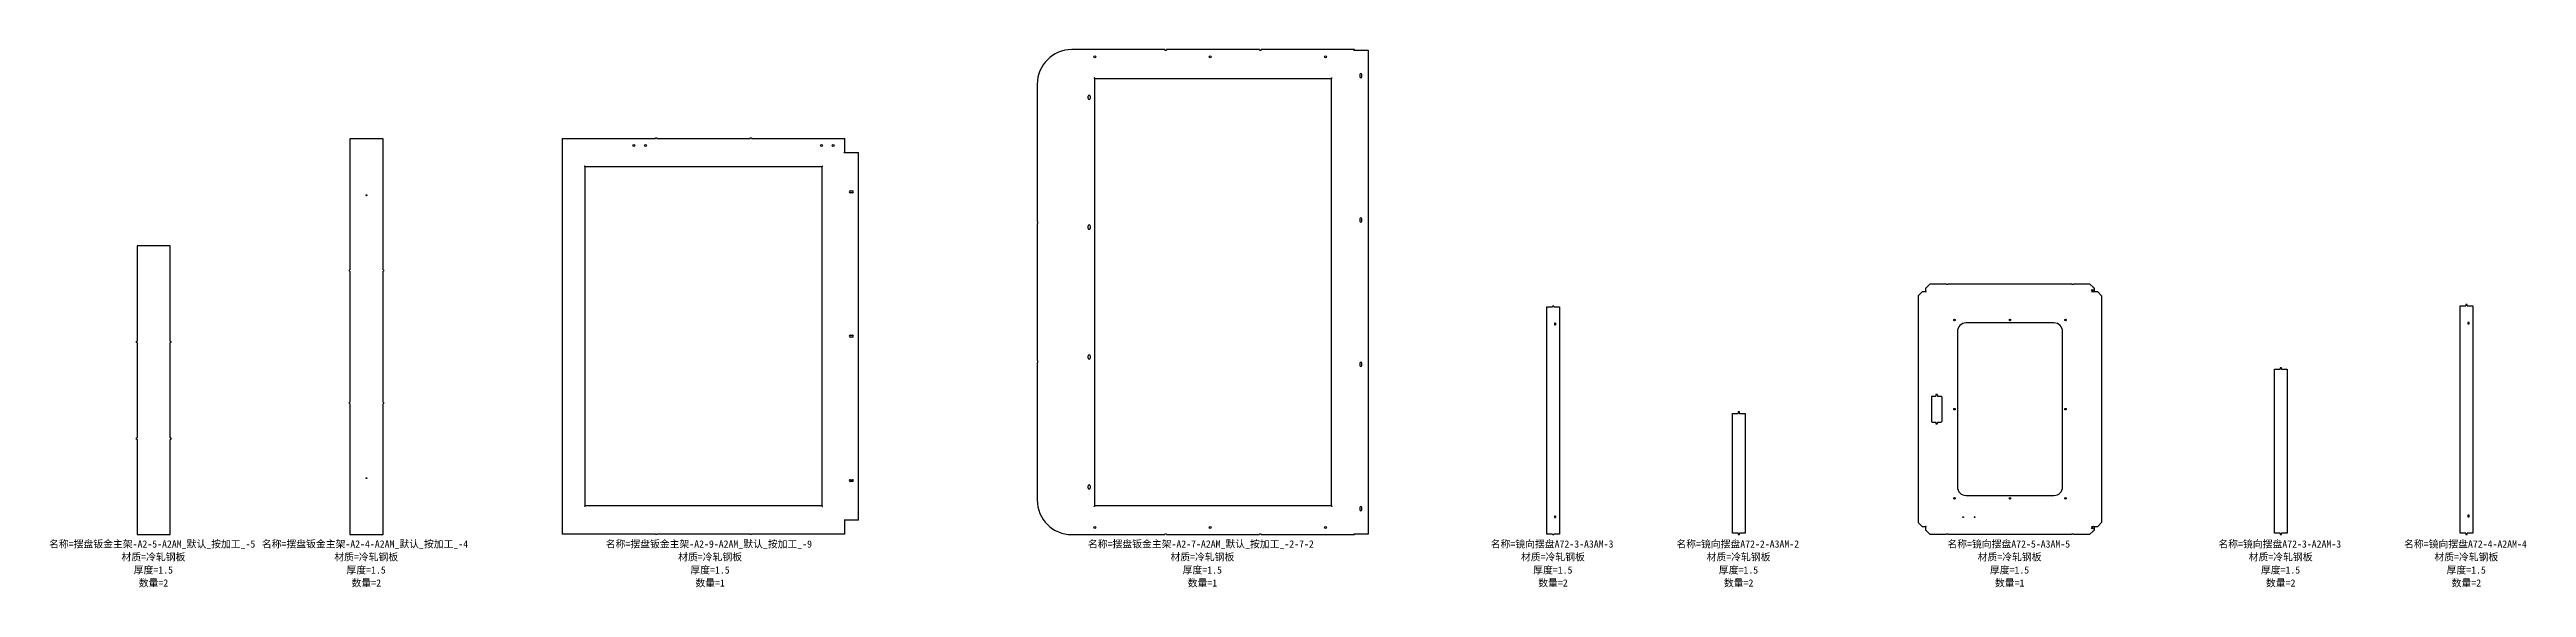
# Model space of a CAD drawing. Header units: millimetres. Extents: x -448 to 35876, y -20183 to -3164.
# Drawn here: x 8971 to 17562, y -20183 to -18320 of the extents above; entities that cross this region are included whole.
import ezdxf

# ---------------------------------------------------------------- set-up
doc = ezdxf.new("R2010")
doc.units = ezdxf.units.MM
doc.layers.add('防拉孔线', color=30, linetype='Continuous')
doc.layers.add('零件信息', color=131, linetype='Continuous')
doc.styles.add('SLDTEXTSTYLE1', font='', dxfattribs={"bigfont": 'bigfont'})
doc.styles.get('SLDTEXTSTYLE1').set_extended_font_data('宋体')

msp = doc.modelspace()

# ---------------------------------------------------------------- texts
at = {"layer": '零件信息', "char_height": 25, "attachment_point": 2, "style": 'SLDTEXTSTYLE1'}
for s, insert in [('名称=摆盘钣金主架-A2-5-A2AM_默认_按加工_-5', (9326.9, -20020)), ('名称=摆盘钣金主架-A2-4-A2AM_默认_按加工_-4', (10064.9, -20020)), ('名称=摆盘钣金主架-A2-9-A2AM_默认_按加工_-9', (11257.7, -20020)), ('名称=摆盘钣金主架-A2-7-A2AM_默认_按加工_-2-7-2', (12964.2, -20020)), ('名称=镜向摆盘A72-3-A3AM-3', (14182.3, -20020)), ('名称=镜向摆盘A72-2-A3AM-2', (14826.3, -20020)), ('名称=镜向摆盘A72-5-A3AM-5', (15766.3, -20020)), ('名称=镜向摆盘A72-3-A2AM-3', (16706.3, -20020)), ('名称=镜向摆盘A72-4-A2AM-4', (17350.3, -20020)), ('材质=冷轧钢板', (9331.2, -20065)), ('材质=冷轧钢板', (10069.2, -20065)), ('材质=冷轧钢板', (11262, -20065)), ('材质=冷轧钢板', (12969.5, -20065)), ('材质=冷轧钢板', (14185.2, -20065)), ('材质=冷轧钢板', (14829.2, -20065)), ('材质=冷轧钢板', (15769.2, -20065)), ('材质=冷轧钢板', (16709.2, -20065)), ('材质=冷轧钢板', (17353.3, -20065)), ('厚度=1.5', (9330.9, -20110)), ('数量=2', (9331.4, -20155)), ('厚度=1.5', (10068.9, -20110)), ('数量=2', (10069.4, -20155)), ('厚度=1.5', (11261.6, -20110)), ('数量=1', (11262.1, -20155)), ('厚度=1.5', (12969.1, -20110)), ('数量=1', (12969.6, -20155)), ('厚度=1.5', (14184.9, -20110)), ('数量=2', (14185.4, -20155)), ('厚度=1.5', (14828.9, -20110)), ('数量=2', (14829.4, -20155)), ('厚度=1.5', (15768.9, -20110)), ('数量=1', (15769.4, -20155)), ('厚度=1.5', (16708.9, -20110)), ('数量=2', (16709.4, -20155)), ('厚度=1.5', (17352.9, -20110)), ('数量=2', (17353.4, -20155))]:
    msp.add_mtext(s, dxfattribs=dict(at, insert=insert))

# ---------------------------------------------------------------- linework, layer by layer
at = {"color": 7, "linetype": 'Continuous', "lineweight": 25}
for p, q in [((12839.7, -18320), (12516.5, -18320)), ((12839.7, -18320), (12839.7, -18321.7)), ((12839.7, -18321.7), (12845.1, -18321.7)), ((12845.1, -18320), (12845.1, -18321.7)), ((13168, -18320), (12845.1, -18320)), ((13168, -18320), (13168, -18321.7)), ((13168, -18321.7), (13173.4, -18321.7)), ((13173.4, -18320), (13173.4, -18321.7)), ((13496.5, -18320), (13173.4, -18320)), ((13494.8, -18321.3), (13496.5, -18321.3)), ((13494.8, -18321.5), (13494.8, -18321.3)), ((13494.8, -18321.5), (13544, -18321.5)), ((13496.5, -18321.3), (13496.5, -18320)), ((13544, -18321.5), (13544, -19998.5)), ((12396.5, -18440), (12396.5, -18916.5)), ((12596.5, -19899.9), (12596.5, -18420.1)), ((12596.7, -18420), (13416.4, -18420)), ((13416.5, -18420.1), (13416.5, -19899.9)), ((13515.7, -18405.8), (13515.7, -18414.2)), ((13522.3, -18414.2), (13522.3, -18405.8)), ((12573.2, -18489.2), (12573.2, -18480.8)), ((12579.8, -18480.8), (12579.8, -18489.2)), ((10012.5, -18629), (10012.5, -19082.7)), ((10127.5, -18629), (10012.5, -18629)), ((10127.5, -19082.7), (10127.5, -18629)), ((10749, -18627.5), (10749, -19998.5)), ((10749, -18627.5), (11072.4, -18627.5)), ((11072.4, -18627.5), (11072.4, -18626)), ((11072.4, -18626), (11077.4, -18626)), ((11077.4, -18626), (11077.4, -18627.5)), ((11077.4, -18627.5), (11400.7, -18627.5)), ((11400.7, -18627.5), (11400.7, -18626)), ((11400.7, -18626), (11405.7, -18626)), ((11405.7, -18626), (11405.7, -18627.5)), ((11405.7, -18627.5), (11729, -18627.5)), ((11729, -18675.8), (11729, -18627.5)), ((10829, -19899.9), (10829, -18726.1)), ((11648.9, -18726), (10829.2, -18726)), ((11649, -18726.1), (11649, -19899.9)), ((11727.3, -18675.8), (11729, -18675.8)), ((11727.3, -18676), (11727.3, -18675.8)), ((11727.3, -18676), (11776.5, -18676)), ((11776.5, -19950), (11776.5, -18676)), ((11747.3, -18809.7), (11755.7, -18809.7)), ((11755.7, -18816.3), (11747.3, -18816.3)), ((12396.5, -18916.5), (12398.2, -18916.5)), ((12396.5, -18921.9), (12396.5, -19398.1)), ((12396.5, -18921.9), (12398.2, -18921.9)), ((12398.2, -18921.9), (12398.2, -18916.5)), ((12573.2, -18939.2), (12573.2, -18930.8)), ((12579.8, -18930.8), (12579.8, -18939.2)), ((13515.7, -18905.8), (13515.7, -18914.2)), ((13522.3, -18914.2), (13522.3, -18905.8)), ((9274.5, -19000), (9274.5, -19330)), ((9389.5, -19000), (9274.5, -19000)), ((9389.5, -19330), (9389.5, -19000)), ((10011, -19087.7), (10011, -19082.7)), ((10011, -19082.7), (10012.5, -19082.7)), ((10012.5, -19087.7), (10011, -19087.7)), ((10012.5, -19087.7), (10012.5, -19541.3)), ((10127.5, -19082.7), (10129, -19082.7)), ((10129, -19087.7), (10127.5, -19087.7)), ((10127.5, -19541.3), (10127.5, -19087.7)), ((10129, -19082.7), (10129, -19087.7)), ((15478.1, -19157.9), (15478.1, -19145.1)), ((15478.1, -19145.1), (15480.3, -19145.1)), ((15480.3, -19157.9), (15478.1, -19157.9)), ((15480.4, -19144.4), (15480.3, -19145.1)), ((15480.3, -19159.2), (15480.3, -19157.9)), ((15480.4, -19144.4), (15493.8, -19131)), ((15493.8, -19131), (15550.4, -19131)), ((15550.4, -19131), (15550.4, -19133)), ((15550.4, -19133), (15555.8, -19133)), ((15555.8, -19133), (15555.8, -19131)), ((15555.8, -19131), (15985.4, -19131)), ((15985.4, -19131), (15985.4, -19133)), ((15985.4, -19133), (15990.8, -19133)), ((15990.8, -19133), (15990.8, -19131)), ((15990.8, -19131), (16046.4, -19131)), ((16046.4, -19131), (16059.8, -19144.4)), ((16059.9, -19145.1), (16059.8, -19144.4)), ((16059.9, -19145.1), (16062.1, -19145.1)), ((16062.1, -19157.9), (16059.9, -19157.9)), ((16059.9, -19157.9), (16059.9, -19159.2)), ((16062.1, -19145.1), (16062.1, -19157.9)), ((14164.1, -19998), (14164.1, -19211)), ((14164.1, -19211), (14183.6, -19211)), ((14183.6, -19209), (14183.6, -19211)), ((14188.6, -19209), (14183.6, -19209)), ((14188.6, -19211), (14188.6, -19209)), ((14188.6, -19211), (14208.1, -19211)), ((14208.1, -19211), (14208.1, -19998)), ((15465.5, -19159.3), (15452.1, -19172.7)), ((15452.1, -19172.7), (15452.1, -19958.3)), ((15466.2, -19159.2), (15465.5, -19159.3)), ((15479, -19158.8), (15466.2, -19158.8)), ((15466.2, -19158.8), (15466.2, -19159.2)), ((15479, -19159.2), (15479, -19158.8)), ((15479, -19159.2), (15480.3, -19159.2)), ((16059.9, -19159.2), (16061.2, -19159.2)), ((16061.2, -19158.8), (16061.2, -19159.2)), ((16074, -19158.8), (16061.2, -19158.8)), ((16074, -19159.2), (16074, -19158.8)), ((16074.7, -19159.3), (16074, -19159.2)), ((16074.7, -19159.3), (16088.1, -19172.7)), ((16088.1, -19172.7), (16088.1, -19958.3)), ((17332.1, -19995), (17332.1, -19208)), ((17332.1, -19208), (17351.6, -19208)), ((17351.6, -19203), (17351.6, -19208)), ((17356.6, -19203), (17351.6, -19203)), ((17356.6, -19208), (17356.6, -19203)), ((17356.6, -19208), (17376.1, -19208)), ((17376.1, -19208), (17376.1, -19995)), ((9273, -19335), (9273, -19330)), ((9273, -19330), (9274.5, -19330)), ((9389.5, -19330), (9391, -19330)), ((9391, -19330), (9391, -19335)), ((11747.3, -19309.7), (11755.7, -19309.7)), ((11755.7, -19316.3), (11747.3, -19316.3)), ((14194.6, -19267.8), (14191.1, -19267.8)), ((14191.1, -19267.8), (14191.1, -19273.2)), ((14191.1, -19273.2), (14194.6, -19273.2)), ((14194.6, -19267.8), (14194.6, -19273.2)), ((15588.1, -19296.5), (15588.1, -19834.5)), ((15923.1, -19266.5), (15618.1, -19266.5)), ((15953.1, -19834.5), (15953.1, -19296.5)), ((17359.1, -19264.8), (17359.1, -19270.2)), ((17363.5, -19264.8), (17359.1, -19264.8)), ((17359.1, -19270.2), (17363.5, -19270.2)), ((17363.5, -19270.2), (17363.5, -19264.8)), ((9274.5, -19335), (9273, -19335)), ((9274.5, -19335), (9274.5, -19665)), ((9391, -19335), (9389.5, -19335)), ((9389.5, -19665), (9389.5, -19335)), ((12396.5, -19398.1), (12398.2, -19398.1)), ((12396.5, -19403.5), (12396.5, -19880)), ((12396.5, -19403.5), (12398.2, -19403.5)), ((12398.2, -19403.5), (12398.2, -19398.1)), ((12573.2, -19389.2), (12573.2, -19380.8)), ((12579.8, -19380.8), (12579.8, -19389.2)), ((13515.7, -19405.8), (13515.7, -19414.2)), ((13522.3, -19414.2), (13522.3, -19405.8)), ((16688.1, -19995), (16688.1, -19427)), ((16688.1, -19427), (16707.6, -19427)), ((16707.6, -19422), (16707.6, -19427)), ((16712.6, -19422), (16707.6, -19422)), ((16712.6, -19427), (16712.6, -19422)), ((16712.6, -19427), (16732.1, -19427)), ((16732.1, -19427), (16732.1, -19995)), ((10011, -19546.3), (10011, -19541.3)), ((10011, -19541.3), (10012.5, -19541.3)), ((10012.5, -19546.3), (10011, -19546.3)), ((10012.5, -19546.3), (10012.5, -20000)), ((10127.5, -19541.3), (10129, -19541.3)), ((10129, -19546.3), (10127.5, -19546.3)), ((10127.5, -20000), (10127.5, -19546.3)), ((10129, -19541.3), (10129, -19546.3)), ((14808.1, -19995), (14808.1, -19580)), ((14808.1, -19580), (14827.6, -19580)), ((14827.6, -19575), (14827.6, -19580)), ((14832.6, -19575), (14827.6, -19575)), ((14832.6, -19580), (14832.6, -19575)), ((14832.6, -19580), (14852.1, -19580)), ((14852.1, -19580), (14852.1, -19995)), ((15498.1, -19522.5), (15498.1, -19608.5)), ((15500.1, -19520.5), (15512.8, -19520.5)), ((15512.8, -19517.5), (15512.8, -19520.5)), ((15519.3, -19517.5), (15519.3, -19520.5)), ((15519.3, -19520.5), (15532.1, -19520.5)), ((15534.1, -19522.5), (15534.1, -19608.5)), ((9273, -19670), (9273, -19665)), ((9273, -19665), (9274.5, -19665)), ((9274.5, -19670), (9273, -19670)), ((9274.5, -19670), (9274.5, -20000)), ((9389.5, -19665), (9391, -19665)), ((9391, -19670), (9389.5, -19670)), ((9389.5, -20000), (9389.5, -19670)), ((9391, -19665), (9391, -19670)), ((15500.1, -19610.5), (15512.8, -19610.5)), ((15512.8, -19610.5), (15512.8, -19613.5)), ((15519.3, -19610.5), (15519.3, -19613.5)), ((15519.3, -19610.5), (15532.1, -19610.5)), ((11747.3, -19809.7), (11755.7, -19809.7)), ((11755.7, -19816.3), (11747.3, -19816.3)), ((12573.2, -19839.2), (12573.2, -19830.8)), ((12579.8, -19830.8), (12579.8, -19839.2)), ((11648.9, -19900), (10829.2, -19900)), ((13416.4, -19900), (12596.7, -19900)), ((13515.7, -19905.8), (13515.7, -19914.2)), ((13522.3, -19914.2), (13522.3, -19905.8)), ((15618.1, -19864.5), (15923.1, -19864.5)), ((9274.5, -20000), (9389.5, -20000)), ((10012.5, -20000), (10127.5, -20000)), ((11072.4, -19998.5), (10749, -19998.5)), ((11072.4, -20000), (11072.4, -19998.5)), ((11077.4, -20000), (11072.4, -20000)), ((11400.7, -19998.5), (11077.4, -19998.5)), ((11077.4, -19998.5), (11077.4, -20000)), ((11400.7, -20000), (11400.7, -19998.5)), ((11405.7, -20000), (11400.7, -20000)), ((11729, -19998.5), (11405.7, -19998.5)), ((11405.7, -19998.5), (11405.7, -20000)), ((11776.5, -19950), (11727.3, -19950)), ((11727.3, -19950.1), (11727.3, -19950)), ((11729, -19950.1), (11727.3, -19950.1)), ((11729, -19998.5), (11729, -19950.1)), ((12516.5, -20000), (12839.7, -20000)), ((12845.1, -19998.3), (12839.7, -19998.3)), ((12839.7, -20000), (12839.7, -19998.3)), ((12845.1, -20000), (12845.1, -19998.3)), ((12845.1, -20000), (13168, -20000)), ((13173.4, -19998.3), (13168, -19998.3)), ((13168, -20000), (13168, -19998.3)), ((13173.4, -20000), (13173.4, -19998.3)), ((13173.4, -20000), (13496.5, -20000)), ((13544, -19998.5), (13494.8, -19998.5)), ((13494.8, -19998.6), (13494.8, -19998.5)), ((13496.5, -19998.6), (13494.8, -19998.6)), ((13496.5, -20000), (13496.5, -19998.6)), ((14183.6, -19998), (14164.1, -19998)), ((14183.6, -19998), (14183.6, -20000)), ((14183.6, -20000), (14188.6, -20000)), ((14188.6, -20000), (14188.6, -19998)), ((14208.1, -19998), (14188.6, -19998)), ((14191.1, -19935.8), (14191.1, -19941.2)), ((14194.6, -19935.8), (14191.1, -19935.8)), ((14191.1, -19941.2), (14194.6, -19941.2)), ((14194.6, -19935.8), (14194.6, -19941.2)), ((14827.6, -19995), (14808.1, -19995)), ((14827.6, -19995), (14827.6, -20000)), ((14827.6, -20000), (14832.6, -20000)), ((14852.1, -19995), (14832.6, -19995)), ((14832.6, -20000), (14832.6, -19995)), ((15452.1, -19958.3), (15465.5, -19971.7)), ((15465.5, -19971.7), (15466.2, -19971.8)), ((15466.2, -19971.8), (15466.2, -19972.2)), ((15466.2, -19972.2), (15479, -19972.2)), ((15478.1, -19985.9), (15478.1, -19973.1)), ((15478.1, -19973.1), (15480.3, -19973.1)), ((15480.3, -19985.9), (15478.1, -19985.9)), ((15480.3, -19971.8), (15479, -19971.8)), ((15479, -19972.2), (15479, -19971.8)), ((15480.3, -19973.1), (15480.3, -19971.8)), ((15480.3, -19985.9), (15480.4, -19986.6)), ((15493.8, -20000), (15480.4, -19986.6)), ((15550.4, -20000), (15493.8, -20000)), ((15555.8, -19998), (15550.4, -19998)), ((15550.4, -19998), (15550.4, -20000)), ((15555.8, -20000), (15555.8, -19998)), ((15985.4, -20000), (15555.8, -20000)), ((15990.8, -19998), (15985.4, -19998)), ((15985.4, -19998), (15985.4, -20000)), ((15990.8, -20000), (15990.8, -19998)), ((16046.4, -20000), (15990.8, -20000)), ((16059.8, -19986.6), (16046.4, -20000)), ((16059.8, -19986.6), (16059.9, -19985.9)), ((16061.2, -19971.8), (16059.9, -19971.8)), ((16059.9, -19971.8), (16059.9, -19973.1)), ((16059.9, -19973.1), (16062.1, -19973.1)), ((16062.1, -19985.9), (16059.9, -19985.9)), ((16061.2, -19971.8), (16061.2, -19972.2)), ((16061.2, -19972.2), (16074, -19972.2)), ((16062.1, -19973.1), (16062.1, -19985.9)), ((16074, -19971.8), (16074.7, -19971.7)), ((16074, -19972.2), (16074, -19971.8)), ((16088.1, -19958.3), (16074.7, -19971.7)), ((16707.6, -19995), (16688.1, -19995)), ((16707.6, -19995), (16707.6, -20000)), ((16707.6, -20000), (16712.6, -20000)), ((16732.1, -19995), (16712.6, -19995)), ((16712.6, -20000), (16712.6, -19995)), ((17351.6, -19995), (17332.1, -19995)), ((17351.6, -19995), (17351.6, -20000)), ((17351.6, -20000), (17356.6, -20000)), ((17356.6, -20000), (17356.6, -19995)), ((17376.1, -19995), (17356.6, -19995)), ((17363.5, -19932.8), (17359.1, -19932.8)), ((17359.1, -19932.8), (17359.1, -19938.2)), ((17359.1, -19938.2), (17363.5, -19938.2)), ((17363.5, -19938.2), (17363.5, -19932.8))]:
    msp.add_line(p, q, dxfattribs=at)
for centre, radius in [((12596.5, -18345), 3.56), ((12996.5, -18345), 3.56), ((13396.5, -18345), 3.56), ((10997.5, -18652.5), 3.3), ((11037.5, -18652.5), 3.3), ((11648.5, -18652.5), 3.3), ((11688.5, -18652.5), 3.3), ((10070, -18824.5), 1.65), ((16056.1, -19153.5), 2.6), ((15578.1, -19256.5), 2.5), ((15770.6, -19256.5), 2.5), ((15963.1, -19256.5), 2.5), ((15578.1, -19565.5), 2.5), ((15963.1, -19565.5), 2.5), ((10070, -19804.5), 1.65), ((15578.1, -19874.5), 2.5), ((15770.6, -19874.5), 2.5), ((15963.1, -19874.5), 2.5), ((12596.5, -19975), 3.56), ((12996.5, -19975), 3.56), ((13396.5, -19975), 3.56), ((15608.1, -19939.5), 1.25), ((15648.1, -19939.5), 1.25), ((16056.1, -19977.5), 2.6)]:
    msp.add_circle(centre, radius, dxfattribs=at)
for centre, radius, start, end in [((12516.5, -18440), 120, 90, 180), ((13519, -18405.8), 3.3, 0, 180), ((13519, -18414.2), 3.3, 180, 0), ((12576.5, -18480.8), 3.3, 0, 180), ((12576.5, -18489.2), 3.3, 180, 0), ((11747.3, -18813), 3.3, 90, 270), ((11755.7, -18813), 3.3, 270, 90), ((12576.5, -18930.8), 3.3, 0, 180), ((12576.5, -18939.2), 3.3, 180, 0), ((13519, -18905.8), 3.3, 0, 180), ((13519, -18914.2), 3.3, 180, 0), ((11747.3, -19313), 3.3, 90, 270), ((11755.7, -19313), 3.3, 270, 90), ((15618.1, -19296.5), 30, 90, 180), ((15923.1, -19296.5), 30, 0, 90), ((12576.5, -19380.8), 3.3, 0, 180), ((12576.5, -19389.2), 3.3, 180, 0), ((13519, -19405.8), 3.3, 0, 180), ((13519, -19414.2), 3.3, 180, 0), ((15500.1, -19522.5), 2, 90, 180), ((15516.1, -19517.5), 3.25, 0, 180), ((15532.1, -19522.5), 2, 0, 90), ((15500.1, -19608.5), 2, 180, 270), ((15516.1, -19613.5), 3.25, 180, 0), ((15532.1, -19608.5), 2, 270, 0), ((11747.3, -19813), 3.3, 90, 270), ((11755.7, -19813), 3.3, 270, 90), ((12576.5, -19830.8), 3.3, 0, 180), ((12576.5, -19839.2), 3.3, 180, 0), ((15618.1, -19834.5), 30, 180, 270), ((15923.1, -19834.5), 30, 270, 0), ((12516.5, -19880), 120, 180, 270), ((13519, -19905.8), 3.3, 0, 180), ((13519, -19914.2), 3.3, 180, 0)]:
    msp.add_arc(centre, radius, start, end, dxfattribs=at)
for points, knots in [([(12594.3, -18417.8), (12594.6, -18417.9), (12594.8, -18418), (12595.4, -18418.2), (12595.6, -18418.4), (12595.9, -18418.6), (12596, -18418.7), (12596.2, -18419), (12596.3, -18419.1), (12596.4, -18419.3), (12596.5, -18419.5), (12596.6, -18419.7), (12596.6, -18419.9), (12596.7, -18420)], [0, 0, 0, 0, 0.25, 0.25, 0.5, 0.5, 0.625, 0.625, 0.75, 0.75, 0.875, 0.875, 1, 1, 1, 1]), ([(12596.5, -18420.1), (12596.3, -18420), (12596, -18420), (12595.6, -18419.8), (12595.5, -18419.7), (12595.3, -18419.5), (12595.2, -18419.4), (12594.9, -18419.1), (12594.8, -18418.8), (12594.5, -18418.3), (12594.4, -18418), (12594.3, -18417.8)], [0, 0, 0, 0, 0.25, 0.25, 0.375, 0.375, 0.5, 0.5, 0.75, 0.75, 1, 1, 1, 1]), ([(12596.5, -18420), (12596.4, -18419.8), (12596.2, -18419.7), (12595.9, -18419.3), (12595.7, -18419.1), (12595.3, -18418.7), (12595.1, -18418.6), (12594.8, -18418.3), (12594.7, -18418.2), (12594.5, -18418), (12594.4, -18417.9), (12594.3, -18417.8)], [0, 0, 0, 0, 0.25, 0.25, 0.5, 0.5, 0.75, 0.75, 0.875, 0.875, 1, 1, 1, 1]), ([(13416.4, -18420), (13416.5, -18419.7), (13416.6, -18419.5), (13416.8, -18419.1), (13416.9, -18418.9), (13417.1, -18418.7), (13417.2, -18418.6), (13417.5, -18418.4), (13417.7, -18418.2), (13418.3, -18418), (13418.5, -18417.9), (13418.8, -18417.8)], [0, 0, 0, 0, 0.25, 0.25, 0.375, 0.375, 0.5, 0.5, 0.75, 0.75, 1, 1, 1, 1]), ([(13418.8, -18417.8), (13418.7, -18418), (13418.6, -18418.3), (13418.3, -18418.8), (13418.2, -18419.1), (13417.9, -18419.4), (13417.8, -18419.5), (13417.6, -18419.7), (13417.5, -18419.7), (13417.2, -18419.9), (13417.1, -18419.9), (13416.8, -18420), (13416.7, -18420.1), (13416.5, -18420.1)], [0, 0, 0, 0, 0.25, 0.25, 0.5, 0.5, 0.625, 0.625, 0.75, 0.75, 0.875, 0.875, 1, 1, 1, 1]), ([(13416.5, -18420), (13416.7, -18419.8), (13416.9, -18419.7), (13417.2, -18419.3), (13417.4, -18419.1), (13417.8, -18418.7), (13418, -18418.6), (13418.3, -18418.3), (13418.4, -18418.2), (13418.6, -18418), (13418.7, -18417.9), (13418.8, -18417.8)], [0, 0, 0, 0, 0.25, 0.25, 0.5, 0.5, 0.75, 0.75, 0.875, 0.875, 1, 1, 1, 1]), ([(10826.8, -18723.8), (10827.1, -18723.9), (10827.3, -18724), (10827.9, -18724.2), (10828.1, -18724.4), (10828.4, -18724.6), (10828.5, -18724.7), (10828.7, -18725), (10828.8, -18725.1), (10828.9, -18725.3), (10829, -18725.5), (10829.1, -18725.7), (10829.1, -18725.9), (10829.2, -18726)], [0, 0, 0, 0, 0.25, 0.25, 0.5, 0.5, 0.625, 0.625, 0.75, 0.75, 0.875, 0.875, 1, 1, 1, 1]), ([(10829, -18726.1), (10828.8, -18726), (10828.5, -18726), (10828.1, -18725.8), (10828, -18725.7), (10827.8, -18725.5), (10827.7, -18725.4), (10827.4, -18725.1), (10827.3, -18724.8), (10827, -18724.3), (10826.9, -18724), (10826.8, -18723.8)], [0, 0, 0, 0, 0.25, 0.25, 0.375, 0.375, 0.5, 0.5, 0.75, 0.75, 1, 1, 1, 1]), ([(10829, -18726), (10828.9, -18725.8), (10828.7, -18725.7), (10828.4, -18725.3), (10828.2, -18725.1), (10827.8, -18724.7), (10827.6, -18724.6), (10827.3, -18724.3), (10827.2, -18724.2), (10827, -18724), (10826.9, -18723.9), (10826.8, -18723.8)], [0, 0, 0, 0, 0.25, 0.25, 0.5, 0.5, 0.75, 0.75, 0.875, 0.875, 1, 1, 1, 1]), ([(11648.9, -18726), (11649, -18725.7), (11649.1, -18725.5), (11649.3, -18725.1), (11649.4, -18725), (11649.5, -18724.7), (11649.6, -18724.6), (11650, -18724.4), (11650.2, -18724.2), (11650.7, -18724), (11651, -18723.9), (11651.3, -18723.8)], [0, 0, 0, 0, 0.25, 0.25, 0.375, 0.375, 0.5, 0.5, 0.75, 0.75, 1, 1, 1, 1]), ([(11651.3, -18723.8), (11651.2, -18724), (11651.1, -18724.3), (11650.8, -18724.8), (11650.7, -18725.1), (11650.4, -18725.4), (11650.3, -18725.5), (11650.1, -18725.7), (11650, -18725.7), (11649.7, -18725.9), (11649.6, -18725.9), (11649.3, -18726), (11649.2, -18726.1), (11649, -18726.1)], [0, 0, 0, 0, 0.25, 0.25, 0.5, 0.5, 0.625, 0.625, 0.75, 0.75, 0.875, 0.875, 1, 1, 1, 1]), ([(11649, -18726), (11649.2, -18725.8), (11649.4, -18725.7), (11649.7, -18725.3), (11649.9, -18725.1), (11650.3, -18724.7), (11650.5, -18724.6), (11650.8, -18724.3), (11650.9, -18724.2), (11651.1, -18724), (11651.2, -18723.9), (11651.3, -18723.8)], [0, 0, 0, 0, 0.25, 0.25, 0.5, 0.5, 0.75, 0.75, 0.875, 0.875, 1, 1, 1, 1]), ([(10826.8, -19902.2), (10826.9, -19902), (10827, -19901.7), (10827.3, -19901.2), (10827.4, -19900.9), (10827.7, -19900.6), (10827.8, -19900.5), (10828, -19900.3), (10828.1, -19900.2), (10828.4, -19900.1), (10828.5, -19900.1), (10828.8, -19900), (10828.9, -19899.9), (10829, -19899.9)], [0, 0, 0, 0, 0.25, 0.25, 0.5, 0.5, 0.625, 0.625, 0.75, 0.75, 0.875, 0.875, 1, 1, 1, 1]), ([(10829.2, -19900), (10829.1, -19900.3), (10829, -19900.5), (10828.8, -19900.9), (10828.7, -19901), (10828.5, -19901.3), (10828.4, -19901.4), (10828.1, -19901.6), (10827.9, -19901.8), (10827.3, -19902), (10827.1, -19902.1), (10826.8, -19902.2)], [0, 0, 0, 0, 0.25, 0.25, 0.375, 0.375, 0.5, 0.5, 0.75, 0.75, 1, 1, 1, 1]), ([(10829, -19900), (10828.9, -19900.2), (10828.7, -19900.3), (10828.4, -19900.7), (10828.2, -19900.9), (10827.8, -19901.3), (10827.6, -19901.4), (10827.3, -19901.7), (10827.2, -19901.8), (10827, -19902), (10826.9, -19902.1), (10826.8, -19902.2)], [0, 0, 0, 0, 0.25, 0.25, 0.5, 0.5, 0.75, 0.75, 0.875, 0.875, 1, 1, 1, 1]), ([(11651.3, -19902.2), (11651, -19902.1), (11650.7, -19902), (11650.2, -19901.8), (11650, -19901.6), (11649.7, -19901.4), (11649.5, -19901.3), (11649.4, -19901), (11649.3, -19900.9), (11649.2, -19900.7), (11649.1, -19900.5), (11649, -19900.3), (11649, -19900.1), (11648.9, -19900)], [0, 0, 0, 0, 0.25, 0.25, 0.5, 0.5, 0.625, 0.625, 0.75, 0.75, 0.875, 0.875, 1, 1, 1, 1]), ([(11649, -19899.9), (11649.3, -19900), (11649.6, -19900), (11650, -19900.2), (11650.1, -19900.3), (11650.3, -19900.5), (11650.4, -19900.6), (11650.7, -19900.9), (11650.8, -19901.2), (11651.1, -19901.7), (11651.2, -19902), (11651.3, -19902.2)], [0, 0, 0, 0, 0.25, 0.25, 0.375, 0.375, 0.5, 0.5, 0.75, 0.75, 1, 1, 1, 1]), ([(11649, -19900), (11649.2, -19900.2), (11649.4, -19900.3), (11649.7, -19900.7), (11649.9, -19900.9), (11650.3, -19901.3), (11650.5, -19901.4), (11650.8, -19901.7), (11650.9, -19901.8), (11651.1, -19902), (11651.2, -19902.1), (11651.3, -19902.2)], [0, 0, 0, 0, 0.25, 0.25, 0.5, 0.5, 0.75, 0.75, 0.875, 0.875, 1, 1, 1, 1]), ([(12594.3, -19902.2), (12594.4, -19902), (12594.5, -19901.7), (12594.8, -19901.2), (12594.9, -19900.9), (12595.2, -19900.6), (12595.3, -19900.5), (12595.5, -19900.3), (12595.6, -19900.2), (12595.9, -19900.1), (12596, -19900.1), (12596.3, -19900), (12596.4, -19899.9), (12596.5, -19899.9)], [0, 0, 0, 0, 0.25, 0.25, 0.5, 0.5, 0.625, 0.625, 0.75, 0.75, 0.875, 0.875, 1, 1, 1, 1]), ([(12596.7, -19900), (12596.6, -19900.3), (12596.5, -19900.5), (12596.3, -19900.9), (12596.2, -19901), (12596, -19901.3), (12595.9, -19901.4), (12595.6, -19901.6), (12595.4, -19901.8), (12594.8, -19902), (12594.6, -19902.1), (12594.3, -19902.2)], [0, 0, 0, 0, 0.25, 0.25, 0.375, 0.375, 0.5, 0.5, 0.75, 0.75, 1, 1, 1, 1]), ([(12596.5, -19900), (12596.4, -19900.2), (12596.2, -19900.3), (12595.9, -19900.7), (12595.7, -19900.9), (12595.3, -19901.3), (12595.1, -19901.4), (12594.8, -19901.7), (12594.7, -19901.8), (12594.5, -19902), (12594.4, -19902.1), (12594.3, -19902.2)], [0, 0, 0, 0, 0.25, 0.25, 0.5, 0.5, 0.75, 0.75, 0.875, 0.875, 1, 1, 1, 1]), ([(13418.8, -19902.2), (13418.5, -19902.1), (13418.3, -19902), (13417.7, -19901.8), (13417.5, -19901.6), (13417.2, -19901.4), (13417.1, -19901.3), (13416.9, -19901), (13416.8, -19900.9), (13416.7, -19900.7), (13416.6, -19900.5), (13416.5, -19900.3), (13416.5, -19900.1), (13416.4, -19900)], [0, 0, 0, 0, 0.25, 0.25, 0.5, 0.5, 0.625, 0.625, 0.75, 0.75, 0.875, 0.875, 1, 1, 1, 1]), ([(13416.5, -19899.9), (13416.8, -19900), (13417.1, -19900), (13417.5, -19900.2), (13417.6, -19900.3), (13417.8, -19900.5), (13417.9, -19900.6), (13418.2, -19900.9), (13418.3, -19901.2), (13418.6, -19901.7), (13418.7, -19902), (13418.8, -19902.2)], [0, 0, 0, 0, 0.25, 0.25, 0.375, 0.375, 0.5, 0.5, 0.75, 0.75, 1, 1, 1, 1]), ([(13416.5, -19900), (13416.7, -19900.2), (13416.9, -19900.3), (13417.2, -19900.7), (13417.4, -19900.9), (13417.8, -19901.3), (13418, -19901.4), (13418.3, -19901.7), (13418.4, -19901.8), (13418.6, -19902), (13418.7, -19902.1), (13418.8, -19902.2)], [0, 0, 0, 0, 0.25, 0.25, 0.5, 0.5, 0.75, 0.75, 0.875, 0.875, 1, 1, 1, 1])]:
    msp.add_open_spline(points, degree=3, knots=knots, dxfattribs=at)
for points in [[(12596.5, -18420.1), (12596.5, -18420.1), (12596.5, -18420), (12596.5, -18420)], [(12596.7, -18420), (12596.6, -18420), (12596.6, -18420), (12596.5, -18420)], [(13416.4, -18420), (13416.5, -18420), (13416.5, -18420), (13416.5, -18420)], [(13416.5, -18420.1), (13416.5, -18420.1), (13416.5, -18420), (13416.5, -18420)], [(10829, -18726.1), (10829, -18726.1), (10829, -18726), (10829, -18726)], [(10829.2, -18726), (10829.1, -18726), (10829.1, -18726), (10829, -18726)], [(11648.9, -18726), (11649, -18726), (11649, -18726), (11649, -18726)], [(11649, -18726.1), (11649, -18726.1), (11649, -18726), (11649, -18726)], [(10829, -19899.9), (10829, -19899.9), (10829, -19900), (10829, -19900)], [(10829.2, -19900), (10829.1, -19900), (10829.1, -19900), (10829, -19900)], [(11648.9, -19900), (11649, -19900), (11649, -19900), (11649, -19900)], [(11649, -19899.9), (11649, -19899.9), (11649, -19900), (11649, -19900)], [(12596.5, -19899.9), (12596.5, -19899.9), (12596.5, -19900), (12596.5, -19900)], [(12596.7, -19900), (12596.6, -19900), (12596.6, -19900), (12596.5, -19900)], [(13416.4, -19900), (13416.5, -19900), (13416.5, -19900), (13416.5, -19900)], [(13416.5, -19899.9), (13416.5, -19899.9), (13416.5, -19900), (13416.5, -19900)]]:
    msp.add_open_spline(points, degree=3, dxfattribs=at)
at = {"layer": '防拉孔线'}
for p, q in [((16053.8, -19158.2), (16058.3, -19158.2)), ((14194.8, -19273.2), (14194.8, -19267.8)), ((14194.8, -19941.2), (14194.8, -19935.8)), ((16058.3, -19972.7), (16053.8, -19972.7))]:
    msp.add_line(p, q, dxfattribs=at)

msp.set_redraw_order([(e.dxf.handle, doc.entitydb.next_handle()) for e in msp.query("TEXT MTEXT ATTDEF DIMENSION ARC_DIMENSION")])  # texts and dimensions are drawn at this point

doc.saveas('drawing.dxf')
